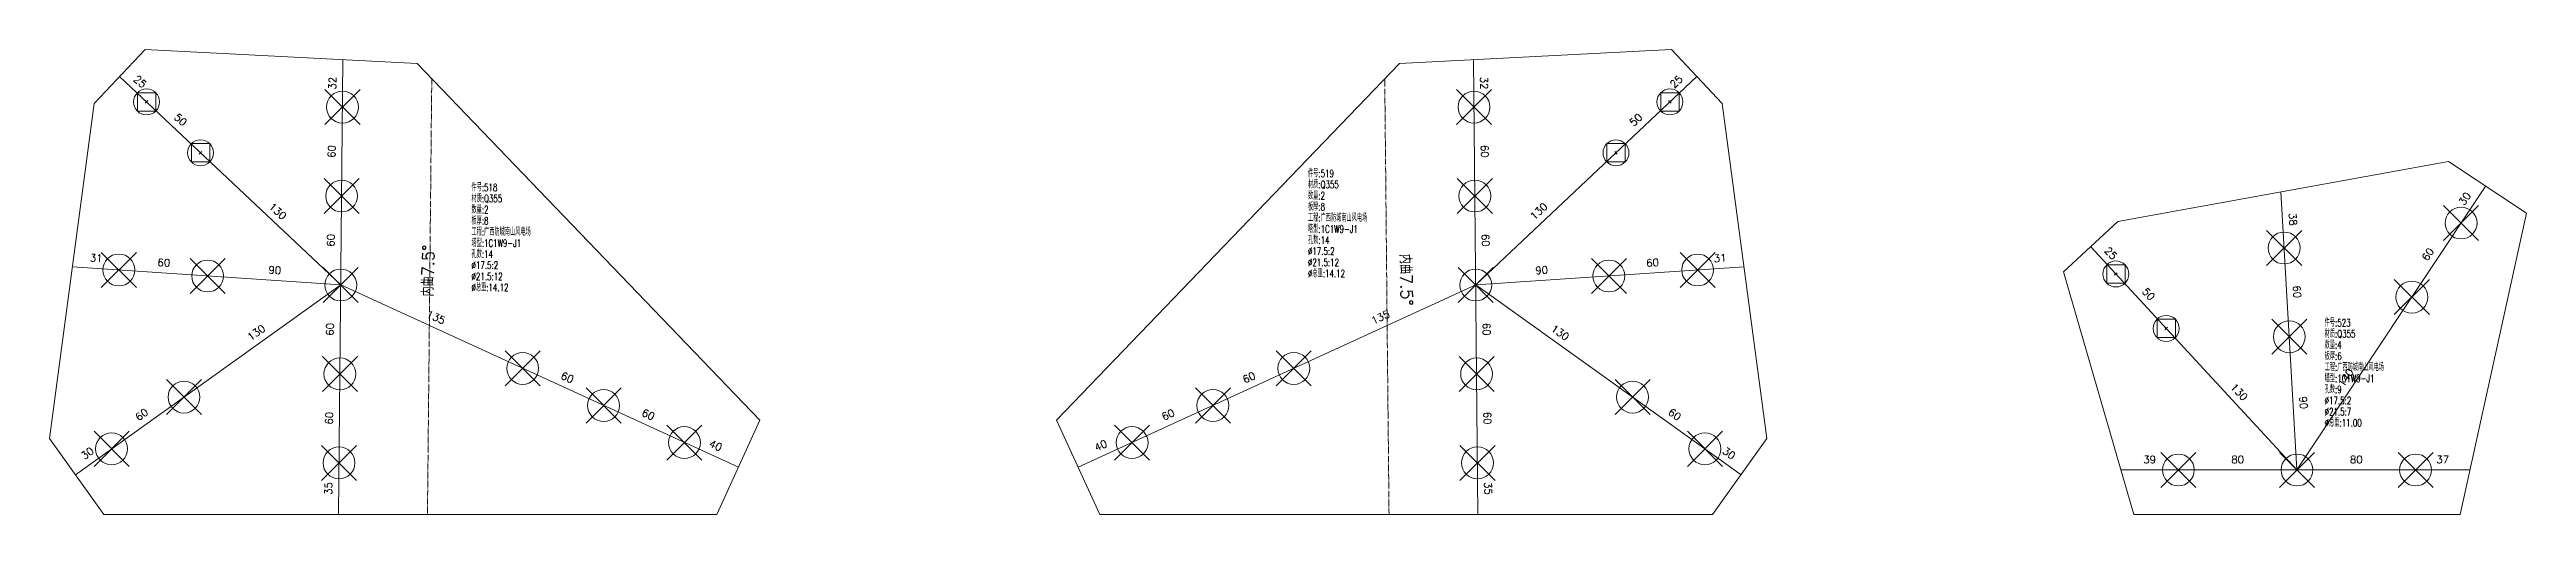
# Model space of a CAD drawing. Extents: x -105 to 10956, y -4548 to 9487.
# Drawn here: x 1441 to 3111, y 2580 to 2893 of the extents above; entities that cross this region are included whole.
import ezdxf
from ezdxf.enums import TextEntityAlignment as Align

# ---------------------------------------------------------------- set-up
doc = ezdxf.new("R2010")
doc.units = 0
doc.header["$MEASUREMENT"] = 0
doc.linetypes.add('制弯线', pattern=[5.9, 4, -0.5, 0.2, -0.5, 0.2, -0.5])
doc.layers.add('1', color=7, linetype='CONTINUOUS', lineweight=25)
doc.layers.add('2', color=7, linetype='CONTINUOUS', lineweight=25)
doc.styles.get("Standard").update_dxf_attribs({"font": 'simplex.shx', "width": 0.7, "height": 3, "bigfont": 'gbhzfs.shx'})

msp = doc.modelspace()

# ---------------------------------------------------------------- texts
at = {"layer": '2', "color": 7, "linetype": 'Continuous', "lineweight": 13}
for s, rotation, p in [('25', 318, (1499.30069, 2868.57709)), ('32', 89, (1635.64123, 2870.3855)), ('32', 272, (2404.43787, 2870.38556)), ('25', 43, (2540.77875, 2868.57744)), ('50', 318, (1526.58545, 2842.85213)), ('50', 43, (2513.49385, 2842.8523)), ('60', 89, (1635.18915, 2824.3641)), ('60', 272, (2404.88996, 2824.3641)), ('30', 56, (3073.13975, 2790.2794)), ('130', 318, (1592.0691, 2781.11197)), ('130', 43, (2448.01006, 2781.11205)), ('38', 274, (2949.91615, 2778.37807)), ('60', 89, (1634.59977, 2764.367)), ('60', 272, (2405.47935, 2764.36699)), ('25', 314, (2828.23881, 2752.98667)), ('60', 56, (3048.23587, 2752.79925)), ('31', 357, (1472.18228, 2748.50158)), ('60', 357, (1517.78008, 2745.42097)), ('90', 357, (1592.60948, 2740.36546)), ('90', 4, (2447.46963, 2740.36544)), ('60', 4, (2522.29904, 2745.42097)), ('31', 4, (2567.89693, 2748.50157)), ('50', 314, (2853.68378, 2725.44028)), ('60', 274, (2952.73522, 2729.51976)), ('130', 36, (1582.68338, 2698.97671)), ('60', 89, (1634.01038, 2704.3699)), ('135', 336, (1699.91051, 2708.92657)), ('135', 25, (2340.16861, 2708.92661)), ('60', 272, (2406.06873, 2704.36989)), ('130', 325, (2457.39573, 2698.97672)), ('60', 336, (1788.53434, 2668.28095)), ('60', 25, (2251.54477, 2668.28094)), ('140', 56, (2992.89345, 2669.50948)), ('130', 314, (2914.75163, 2659.32891)), ('90', 274, (2957.05541, 2654.6443)), ('60', 36, (1505.40193, 2643.72663)), ('60', 89, (1633.421, 2644.37278)), ('60', 336, (1843.07209, 2643.26826)), ('60', 25, (2197.00703, 2643.26825)), ('60', 272, (2406.65811, 2644.37279)), ('60', 325, (2534.67719, 2643.72662)), ('30', 36, (1468.79493, 2617.5555)), ('40', 336, (1888.5202, 2622.42433)), ('40', 25, (2151.5589, 2622.42436)), ('30', 325, (2571.2842, 2617.55552)), ('35', 89, (1632.95537, 2596.97495)), ('35', 272, (2407.12375, 2596.97496))]:
    msp.add_text(s, height=5, rotation=rotation, dxfattribs=at).set_placement(p, align=Align.BOTTOM_CENTER)
for rotation, p in [(89, (1702.23099, 2726.49338)), (272, (2348.88582, 2755.05707))]:
    msp.add_text('内曲7.5%%d', height=8, rotation=rotation, dxfattribs=at).set_placement(p, align=Align.BOTTOM_LEFT)
for s, p in [('39', (2857.30139, 2612.54621)), ('80', (2916.65253, 2612.54621)), ('80', (2996.65253, 2612.54621)), ('37', (3054.95594, 2612.54621))]:
    msp.add_text(s, height=5, dxfattribs=at).set_placement(p, align=Align.BOTTOM_CENTER)
at = {"layer": '2', "color": 7, "linetype": 'Continuous', "lineweight": 13, "char_height": 5, "width": 500, "attachment_point": 1, "line_spacing_factor": 0.9}
for s, insert in [('件号:519\\P材质:Q355\\P数量:2\\P板厚:8\\P工程:广西防城南山风电场\\P塔型:1C1W9-J1\\P孔数:14\\P%%c17.5:2\\P%%c21.5:12\\P%%c总重:14.12', (2289.61438, 2812.10291)), ('件号:518\\P材质:Q355\\P数量:2\\P板厚:8\\P工程:广西防城南山风电场\\P塔型:1C1W9-J1\\P孔数:14\\P%%c17.5:2\\P%%c21.5:12\\P%%c总重:14.12', (1725.4664, 2802.63346)), ('件号:523\\P材质:Q355\\P数量:4\\P板厚:6\\P工程:广西防城南山风电场\\P塔型:1C1W9-J1\\P孔数:9\\P%%c17.5:2\\P%%c21.5:7\\P%%c总重:11.00', (2975.30737, 2711.38055))]:
    msp.add_mtext(s, dxfattribs=dict(at, insert=insert))

# ---------------------------------------------------------------- linework, layer by layer
at = {"layer": '1', "color": 7, "linetype": 'Continuous', "lineweight": 18}
for p, q in [((1505.29791, 2893.15918), (1470.99763, 2856.77939)), ((1688.77598, 2883.84058), (1505.29791, 2893.15918)), ((2534.78165, 2893.15962), (2351.30313, 2883.84058)), ((2569.08184, 2856.77971), (2534.78165, 2893.15962)), ((1920.03956, 2643.17357), (1688.77598, 2883.84058)), ((2351.30313, 2883.84058), (2120.03956, 2643.17357)), ((1470.99763, 2856.77939), (1440.88992, 2630.79602)), ((2599.1892, 2630.79602), (2569.08184, 2856.77971)), ((3058.9527, 2817.71488), (2835.91774, 2777.09653)), ((3111.42555, 2782.84985), (3058.9527, 2817.71488)), ((2835.91774, 2777.09653), (2799.1892, 2743.16992)), ((3066.65253, 2579.54621), (3111.42555, 2782.84985)), ((2799.1892, 2743.16992), (2846.65253, 2579.54621)), ((1890.85808, 2579.54621), (1920.03956, 2643.17357)), ((2120.03956, 2643.17357), (2149.22103, 2579.54621)), ((1440.88992, 2630.79602), (1477.52946, 2579.54621)), ((2562.54965, 2579.54621), (2599.1892, 2630.79602)), ((1477.52946, 2579.54621), (1890.85808, 2579.54621)), ((2149.22103, 2579.54621), (2562.54965, 2579.54621)), ((2846.65253, 2579.54621), (3066.65253, 2579.54621))]:
    msp.add_line(p, q, dxfattribs=at)
at = {"layer": '1', "color": 7, "linetype": 'Continuous', "lineweight": 13}
for p, q in [((1500.15135, 2851.63306), (1500.15135, 2864.00556)), ((1500.15135, 2864.00556), (1512.52385, 2864.00556)), ((1505.4626, 2856.94431), (1507.2126, 2858.69431)), ((1507.2126, 2856.94431), (1505.4626, 2858.69431)), ((1512.52385, 2864.00556), (1512.52385, 2851.63306)), ((1626.6587, 2842.50818), (1650.3087, 2866.15818)), ((1650.3087, 2842.50818), (1626.6587, 2866.15818)), ((2389.7704, 2842.50819), (2413.4204, 2866.15819)), ((2413.4204, 2842.50819), (2389.7704, 2866.15819)), ((2527.55555, 2851.63334), (2527.55555, 2864.00584)), ((2527.55555, 2864.00584), (2539.92805, 2864.00584)), ((2532.8668, 2856.94459), (2534.6168, 2858.69459)), ((2534.6168, 2856.94459), (2532.8668, 2858.69459)), ((2539.92805, 2864.00584), (2539.92805, 2851.63334)), ((1512.52385, 2851.63306), (1500.15135, 2851.63306)), ((2539.92805, 2851.63334), (2527.55555, 2851.63334)), ((1536.53102, 2817.3331), (1536.53102, 2829.7056)), ((1536.53102, 2829.7056), (1548.90352, 2829.7056)), ((1541.84227, 2822.64435), (1543.59227, 2824.39435)), ((1543.59227, 2822.64435), (1541.84227, 2824.39435)), ((1548.90352, 2829.7056), (1548.90352, 2817.3331)), ((2491.17567, 2817.33318), (2491.17567, 2829.70568)), ((2491.17567, 2829.70568), (2503.54817, 2829.70568)), ((2496.48692, 2822.64443), (2498.23692, 2824.39443)), ((2498.23692, 2822.64443), (2496.48692, 2824.39443)), ((2503.54817, 2829.70568), (2503.54817, 2817.33318)), ((1548.90352, 2817.3331), (1536.53102, 2817.3331)), ((2503.54817, 2817.33318), (2491.17567, 2817.33318)), ((1626.06932, 2782.51108), (1649.71932, 2806.16108)), ((1649.71932, 2782.51108), (1626.06932, 2806.16108)), ((2390.3598, 2782.51107), (2414.0098, 2806.16107)), ((2414.0098, 2782.51107), (2390.3598, 2806.16107)), ((3055.51217, 2764.30074), (3079.16217, 2787.95074)), ((3079.16217, 2764.30074), (3055.51217, 2787.95074)), ((2936.18711, 2747.47214), (2959.83711, 2771.12214)), ((2959.83711, 2747.47214), (2936.18711, 2771.12214)), ((1475.82109, 2732.625), (1499.47109, 2756.275)), ((1499.47109, 2732.625), (1475.82109, 2756.275)), ((1535.68462, 2728.58059), (1559.33462, 2752.23059)), ((1559.33462, 2728.58059), (1535.68462, 2752.23059)), ((1625.47993, 2722.51398), (1649.12993, 2746.16398)), ((1649.12993, 2722.51398), (1625.47993, 2746.16398)), ((2390.94918, 2722.51397), (2414.59918, 2746.16397)), ((2414.59918, 2722.51397), (2390.94918, 2746.16397)), ((2480.74449, 2728.58059), (2504.39449, 2752.23059)), ((2504.39449, 2728.58059), (2480.74449, 2752.23059)), ((2540.60802, 2732.62499), (2564.25802, 2756.27499)), ((2564.25802, 2732.62499), (2540.60802, 2756.27499)), ((2828.33052, 2735.58271), (2828.33052, 2747.95521)), ((2828.33052, 2747.95521), (2840.70302, 2747.95521)), ((2833.64177, 2740.89396), (2835.39177, 2742.64396)), ((2835.39177, 2740.89396), (2833.64177, 2742.64396)), ((2840.70302, 2747.95521), (2840.70302, 2735.58271)), ((2840.70302, 2735.58271), (2828.33052, 2735.58271)), ((3022.30696, 2714.32721), (3045.95696, 2737.97721)), ((3045.95696, 2714.32721), (3022.30696, 2737.97721)), ((2862.25712, 2698.85417), (2862.25712, 2711.22667)), ((2862.25712, 2711.22667), (2874.62962, 2711.22667)), ((2874.62962, 2711.22667), (2874.62962, 2698.85417)), ((2939.64328, 2687.57177), (2963.29328, 2711.22177)), ((2963.29328, 2687.57177), (2939.64328, 2711.22177)), ((1748.18984, 2666.23541), (1771.83984, 2689.88541)), ((1771.83984, 2666.23541), (1748.18984, 2689.88541)), ((2268.23928, 2666.23541), (2291.88928, 2689.88541)), ((2291.88928, 2666.23541), (2268.23928, 2689.88541)), ((2874.62962, 2698.85417), (2862.25712, 2698.85417)), ((2867.56837, 2704.16542), (2869.31837, 2705.91542)), ((2869.31837, 2704.16542), (2867.56837, 2705.91542)), ((1624.89054, 2662.51687), (1648.54054, 2686.16687)), ((1648.54054, 2662.51687), (1624.89054, 2686.16687)), ((2391.53856, 2662.51687), (2415.18856, 2686.16687)), ((2415.18856, 2662.51687), (2391.53856, 2686.16687)), ((1519.72634, 2646.90857), (1543.37634, 2670.55857)), ((1543.37634, 2646.90857), (1519.72634, 2670.55857)), ((1802.72758, 2641.22271), (1826.37758, 2664.87271)), ((1826.37758, 2641.22271), (1802.72758, 2664.87271)), ((2213.70153, 2641.2227), (2237.35153, 2664.8727)), ((2237.35153, 2641.2227), (2213.70153, 2664.8727)), ((2496.70277, 2646.90856), (2520.35277, 2670.55856)), ((2520.35277, 2646.90856), (2496.70277, 2670.55856)), ((1857.26533, 2616.21003), (1880.91533, 2639.86003)), ((1880.91533, 2616.21003), (1857.26533, 2639.86003)), ((2159.1638, 2616.21001), (2182.8138, 2639.86001)), ((2182.8138, 2616.21001), (2159.1638, 2639.86001)), ((1470.917, 2612.01375), (1494.567, 2635.66375)), ((1494.567, 2612.01375), (1470.917, 2635.66375)), ((1624.30116, 2602.51975), (1647.95116, 2626.16975)), ((1647.95116, 2602.51975), (1624.30116, 2626.16975)), ((2392.12795, 2602.51976), (2415.77795, 2626.16976)), ((2415.77795, 2602.51976), (2392.12795, 2626.16976)), ((2545.51212, 2612.01375), (2569.16212, 2635.66375)), ((2569.16212, 2612.01375), (2545.51212, 2635.66375)), ((2864.82753, 2597.72121), (2888.47753, 2621.37121)), ((2888.47753, 2597.72121), (2864.82753, 2621.37121)), ((2944.82753, 2597.72121), (2968.47753, 2621.37121)), ((2968.47753, 2597.72121), (2944.82753, 2621.37121)), ((3024.82753, 2597.72121), (3048.47753, 2621.37121)), ((3048.47753, 2597.72121), (3024.82753, 2621.37121))]:
    msp.add_line(p, q, dxfattribs=at)
for centre, radius in [((1506.3376, 2857.81931), 8.75), ((1638.4837, 2854.33318), 10.75), ((2401.5954, 2854.33319), 10.75), ((2533.7418, 2857.81959), 8.75), ((1542.71727, 2823.51935), 8.75), ((2497.36192, 2823.51943), 8.75), ((1637.89432, 2794.33608), 10.75), ((2402.1848, 2794.33607), 10.75), ((3067.33717, 2776.12574), 10.75), ((2948.01211, 2759.29714), 10.75), ((1487.64609, 2744.45), 10.75), ((1547.50962, 2740.40559), 10.75), ((1637.30493, 2734.33898), 10.75), ((2402.77418, 2734.33897), 10.75), ((2492.56949, 2740.40559), 10.75), ((2552.43302, 2744.44999), 10.75), ((2834.51677, 2741.76896), 8.75), ((3034.13196, 2726.15221), 10.75), ((2868.44337, 2705.04042), 8.75), ((2951.46828, 2699.39677), 10.75), ((1636.71554, 2674.34187), 10.75), ((1760.01484, 2678.06041), 10.75), ((2280.06428, 2678.06041), 10.75), ((2403.36356, 2674.34187), 10.75), ((1531.55134, 2658.73357), 10.75), ((1814.55258, 2653.04771), 10.75), ((2225.52653, 2653.0477), 10.75), ((2508.52777, 2658.73356), 10.75), ((1482.742, 2623.83875), 10.75), ((1636.12616, 2614.34475), 10.75), ((1869.09033, 2628.03503), 10.75), ((2170.9888, 2628.03501), 10.75), ((2403.95295, 2614.34476), 10.75), ((2557.33712, 2623.83875), 10.75), ((2876.65253, 2609.54621), 10.75), ((2956.65253, 2609.54621), 10.75), ((3036.65253, 2609.54621), 10.75)]:
    msp.add_circle(centre, radius, dxfattribs=at)
at = {"layer": '2', "color": 9, "linetype": 'Continuous', "lineweight": 13}
for p, q in [((1637.3049, 2734.339), (1488.14777, 2874.96928)), ((1638.79847, 2886.37887), (1635.78429, 2579.54621)), ((2401.28064, 2886.37898), (2404.29483, 2579.54621)), ((2402.77421, 2734.33909), (2551.93171, 2874.9697)), ((2956.6525, 2609.54621), (2945.83014, 2797.11339)), ((2956.65233, 2609.54621), (3083.93973, 2801.11251)), ((2956.65246, 2609.54621), (2817.55343, 2760.13319)), ((1637.3049, 2734.33898), (1456.31403, 2746.5668)), ((2402.77421, 2734.33895), (2583.76529, 2746.56679)), ((1637.3049, 2734.33892), (1458.33734, 2606.39132)), ((1637.3049, 2734.33895), (1905.4488, 2611.35986)), ((2402.77421, 2734.33904), (2134.63028, 2611.35993)), ((2402.77421, 2734.33895), (2581.74179, 2606.39135)), ((2837.95025, 2609.54621), (3073.25935, 2609.54621))]:
    msp.add_line(p, q, dxfattribs=at)
at = {"layer": '2', "color": 190, "linetype": '制弯线', "lineweight": 13}
for p, q in [((1698.67526, 2873.53878), (1695.78721, 2579.54621)), ((2344.2919, 2579.54621), (2341.40385, 2873.53878))]:
    msp.add_line(p, q, dxfattribs=at)

msp.set_redraw_order([(e.dxf.handle, doc.entitydb.next_handle()) for e in msp.query("TEXT MTEXT ATTDEF DIMENSION ARC_DIMENSION")])  # texts and dimensions are drawn at this point

doc.saveas('drawing.dxf')
